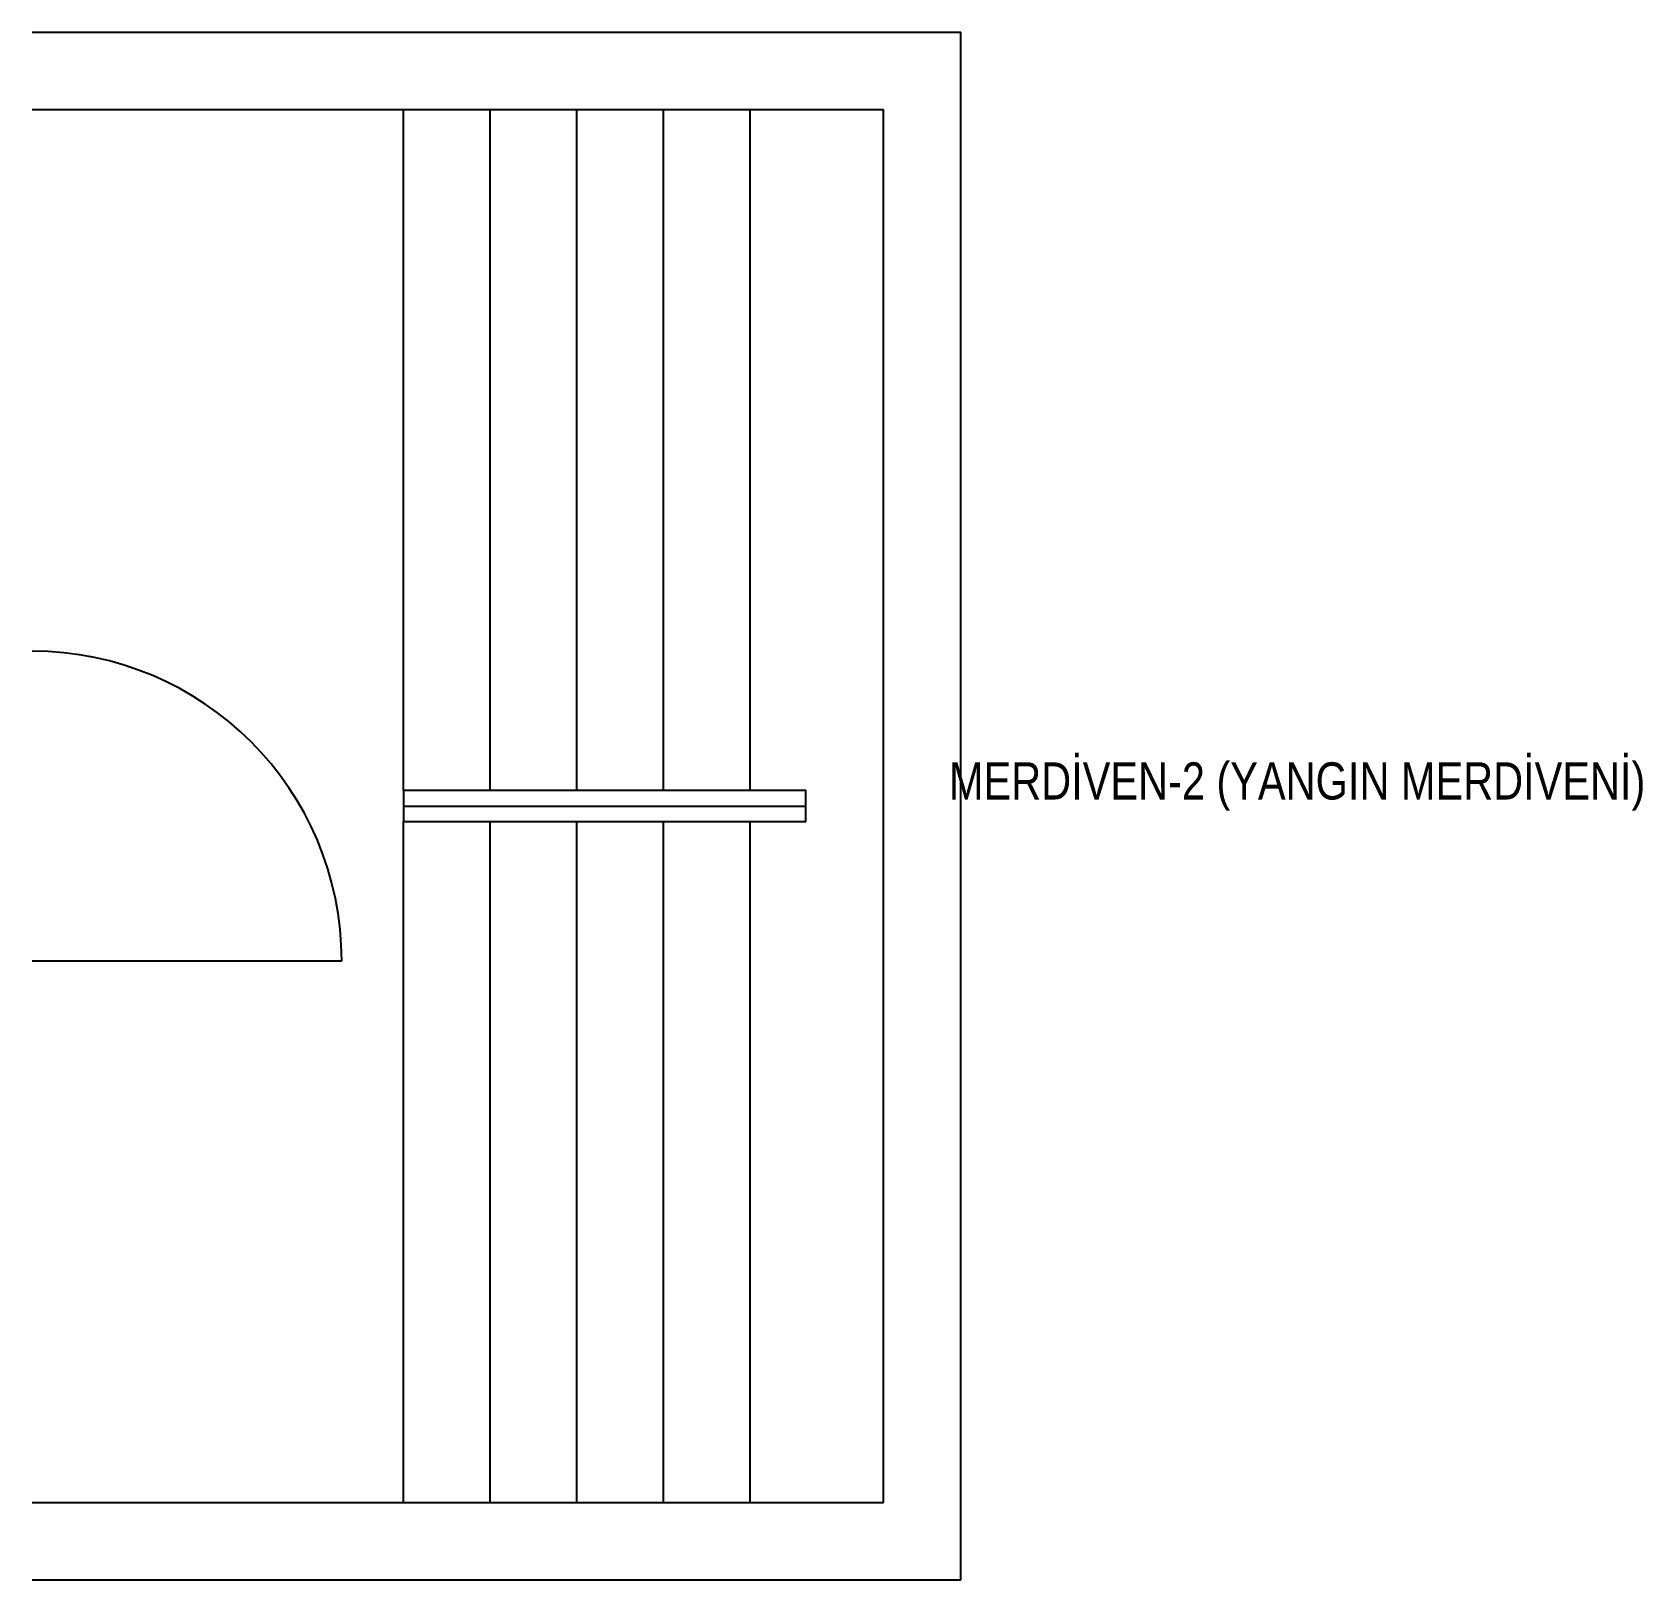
# Model space of a CAD drawing. Header units: centimetres. Extents: x -392 to 7506, y -568 to 2338.
# Drawn here: x 3000 to 3520, y 995 to 1495 of the extents above; entities that cross this region are included whole.
import ezdxf
from ezdxf.enums import TextEntityAlignment as Align

# ---------------------------------------------------------------- set-up
doc = ezdxf.new("R2010")
doc.units = ezdxf.units.CM
for name, color, linetype in [('ROTAS-MIMARI-DUVAR', 8, 'Continuous'), ('ROTAS-MIMARI-KAPI', 8, 'Continuous'), ('ROTAS-MIMARI-MAHAL', 7, 'Continuous'), ('ROTAS-MIMARI-MERDIVEN', 8, 'Continuous')]:
    doc.layers.add(name, color=color, linetype=linetype)
doc.styles.add('ROTAS', font='arial.ttf')

msp = doc.modelspace()

# ---------------------------------------------------------------- linework, layer by layer
at = {"layer": 'ROTAS-MIMARI-DUVAR'}
for p, q in [((3000, 1495), (3300, 1495)), ((3300, 995), (3300, 1495)), ((3000, 1470), (3275, 1470)), ((3275, 1020), (3275, 1470)), ((3000, 1020), (3275, 1020)), ((3000, 995), (3300, 995))]:
    msp.add_line(p, q, dxfattribs=at)
at = {"layer": 'ROTAS-MIMARI-KAPI'}
msp.add_line((3000, 1195), (3100, 1195), dxfattribs=at)
msp.add_arc((3000, 1195), 100, 0, 90, dxfattribs=at)
at = {"layer": 'ROTAS-MIMARI-MERDIVEN'}
for points in [[(3120, 1250), (3120, 1470)], [(3148, 1250), (3148, 1470)], [(3176, 1250), (3176, 1470)], [(3204, 1250), (3204, 1470)], [(3232, 1250), (3232, 1470)], [(3120, 1245), (3250, 1245)], [(3120, 1020), (3120, 1240)], [(3148, 1020), (3148, 1240)], [(3176, 1020), (3176, 1240)], [(3204, 1020), (3204, 1240)], [(3232, 1020), (3232, 1240)]]:
    msp.add_lwpolyline(points, dxfattribs=at)
msp.add_lwpolyline([(3120, 1240), (3250, 1240), (3250, 1250), (3120, 1250)], close=True, dxfattribs=at)

# ---------------------------------------------------------------- wipeouts: each hides what was drawn before it
msp.add_wipeout([(3320, 1245), (3497.41, 1245), (3497.41, 1261.2), (3320, 1261.2)])

# ---------------------------------------------------------------- next in the draw order: texts
at = {"layer": 'ROTAS-MIMARI-MAHAL', "style": 'ROTAS', "width": 0.8}
msp.add_text('MERDİVEN-2 (YANGIN MERDİVENİ)', height=12, dxfattribs=at).set_placement((3408.7, 1253.1), align=Align.MIDDLE_CENTER)

doc.saveas('drawing.dxf')
